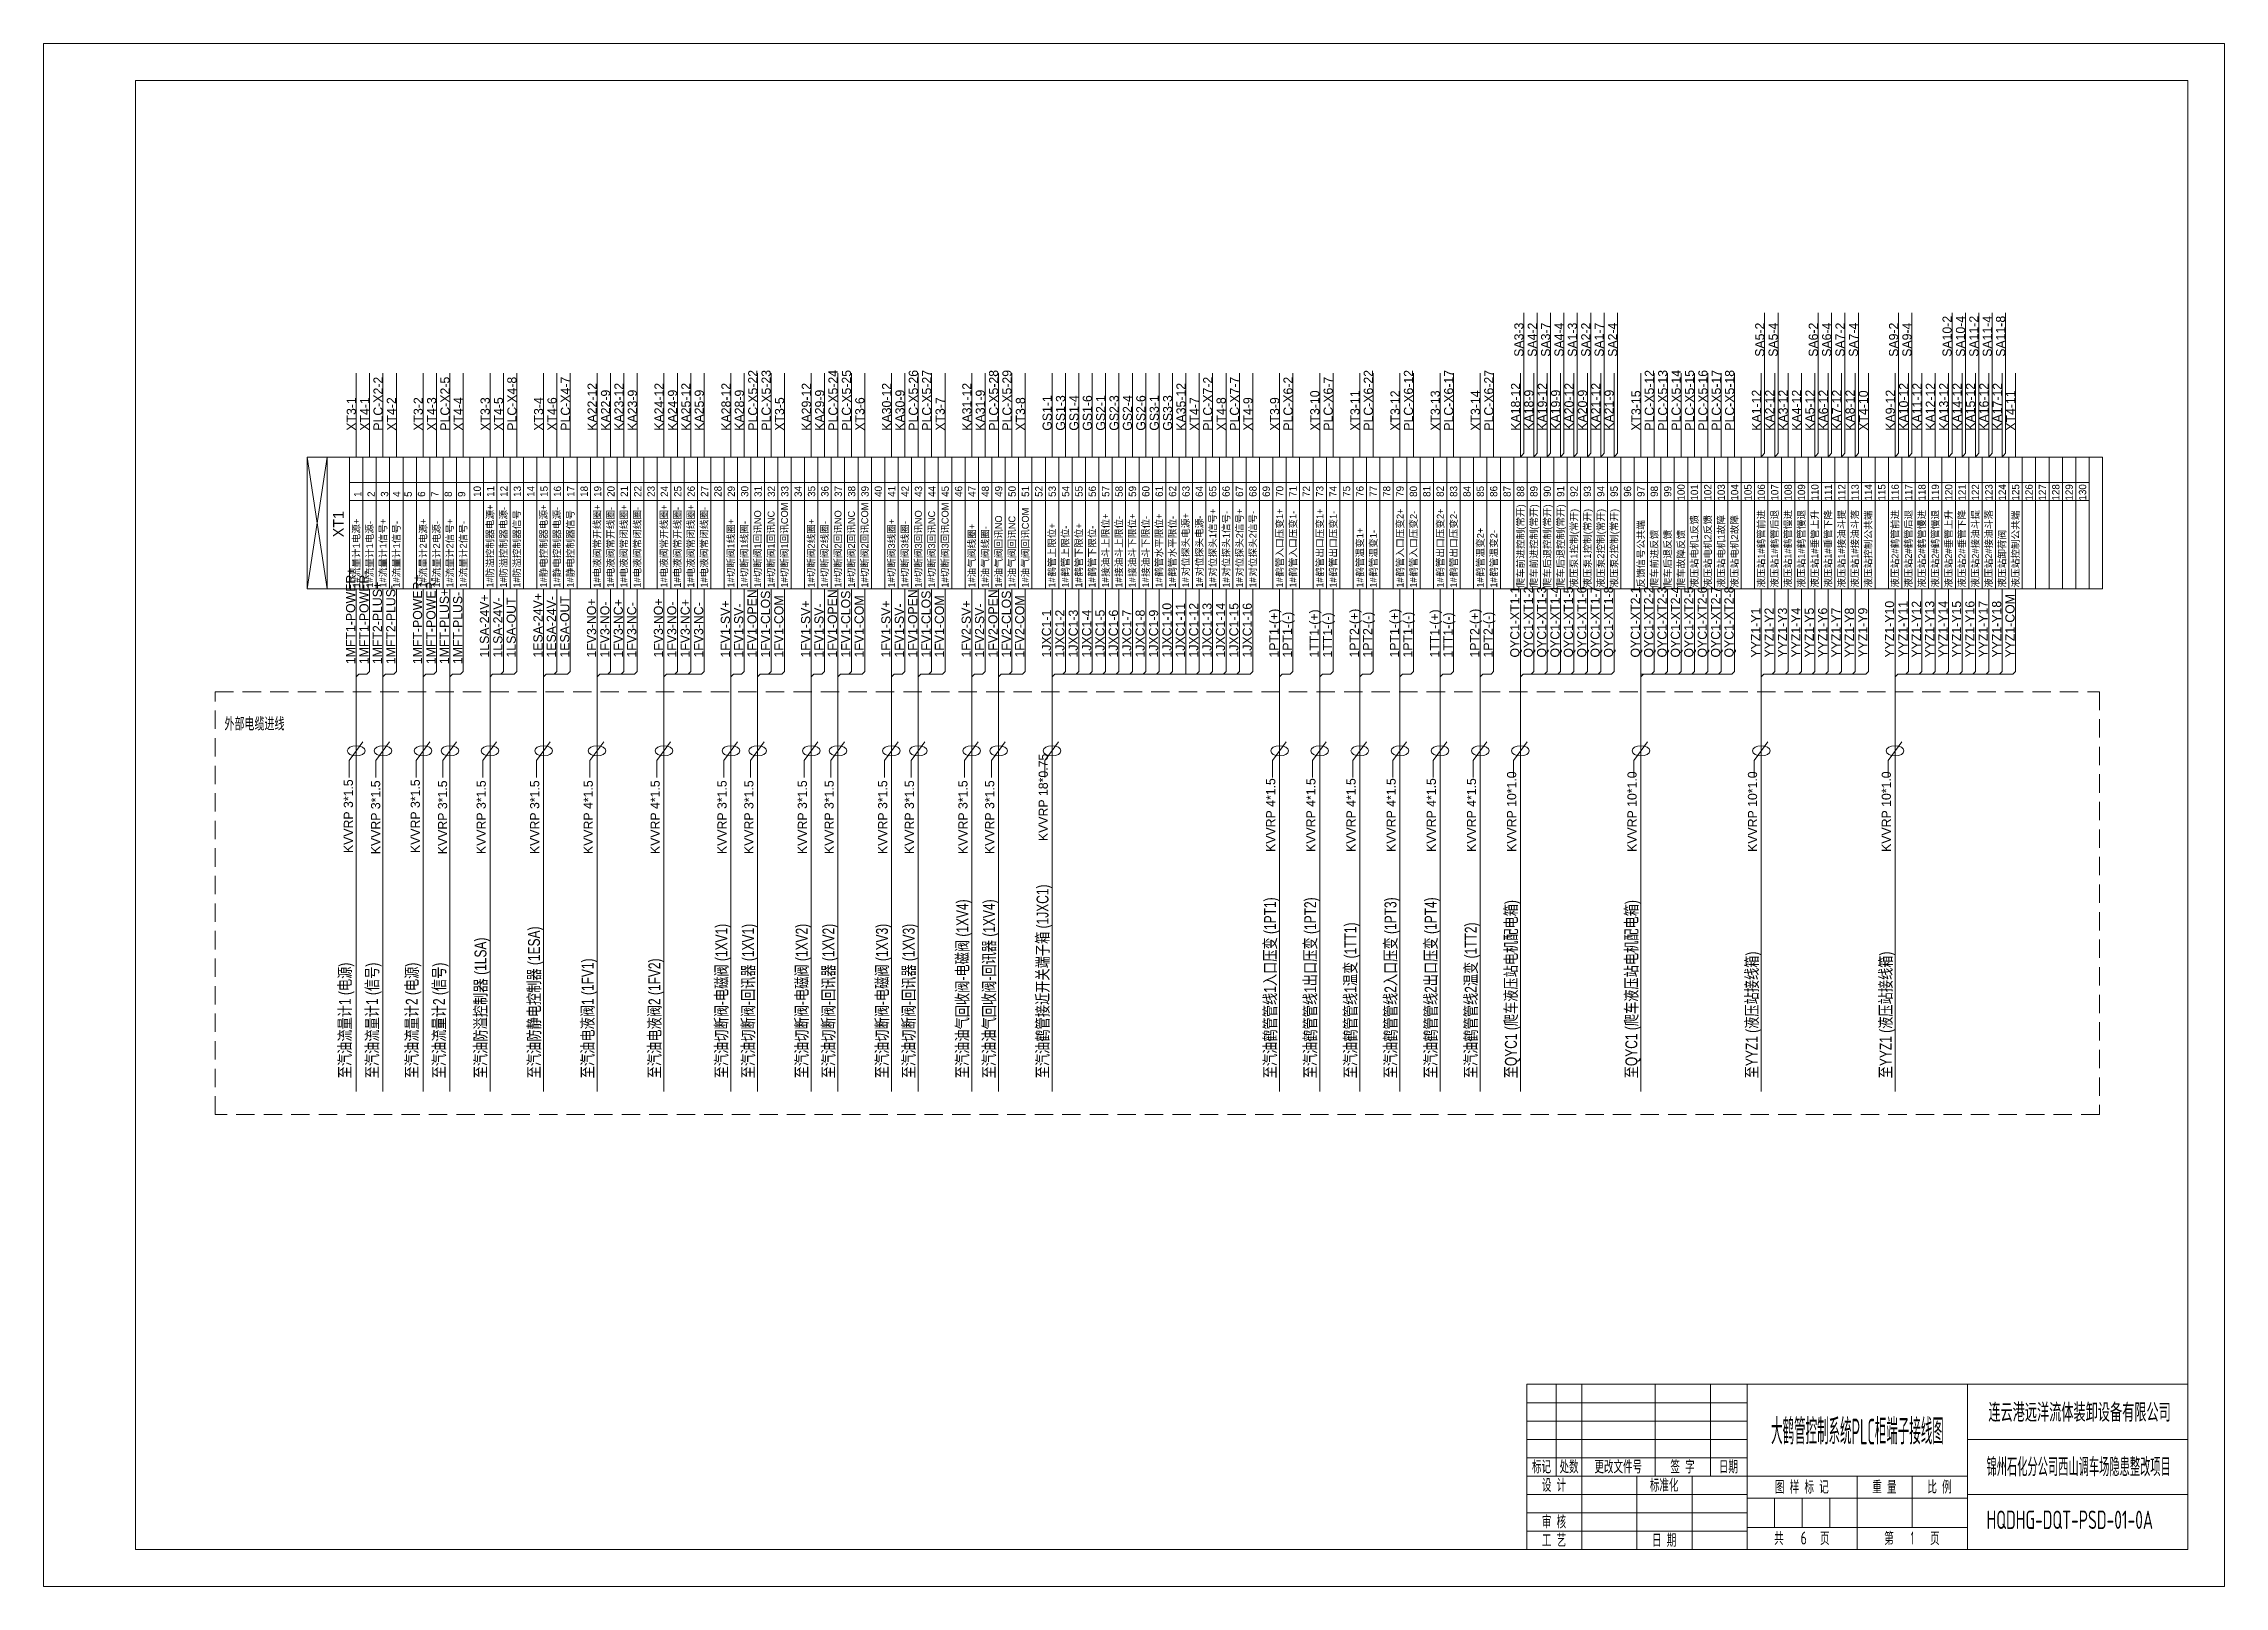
# Model space of a CAD drawing. Header units: millimetres. Extents: x 32626 to 72822, y 60047 to 123188.
# Drawn here: x 32626 to 37378, y 72749 to 76109 of the extents above; entities that cross this region are included whole.
import ezdxf
from ezdxf.enums import TextEntityAlignment as Align

# ---------------------------------------------------------------- set-up
doc = ezdxf.new("R2010")
doc.units = ezdxf.units.MM
doc.header["$LTSCALE"] = 10
doc.linetypes.add('AUDIT_D_061228083857-4', pattern=[6, 4, -2])
for name, color, linetype, lineweight in [('1轮廓实线层', 7, 'Continuous', 18), ('2细线层', 4, 'Continuous', 18), ('6文字层', 3, 'Continuous', 18), ('图框层', 7, 'Continuous', 18)]:
    doc.layers.add(name, color=color, linetype=linetype, lineweight=lineweight)
doc.styles.add('PC_TEXTSTYLE', font='SIMYOU.TTF', dxfattribs={"width": 0.8})
doc.styles.get("Standard").update_dxf_attribs({"font": 'isocp.shx', "width": 0.707, "bigfont": 'hztxt.shx'})
doc.styles.add('样式 1', font='SIMYOU.TTF', dxfattribs={"width": 0.9})

msp = doc.modelspace()

# ---------------------------------------------------------------- texts
at = {"layer": '1轮廓实线层', "style": '样式 1'}
for s, height, p in [('SA10-2', 20, (36783.8, 75427)), ('SA10-4', 20, (36813, 75427)), ('SA11-2', 20, (36842.1, 75427)), ('SA11-4', 20, (36871.3, 75427)), ('SA11-8', 20, (36900.4, 75427)), ('SA3-3', 20, (35850.7, 75427)), ('SA4-2', 20, (35879.8, 75427)), ('SA3-7', 20, (35909, 75427)), ('SA4-4', 20, (35938.2, 75427)), ('SA1-3', 20, (35967.3, 75427)), ('SA2-2', 20, (35996.5, 75427)), ('SA1-7', 20, (36025.6, 75427)), ('SA2-4', 20, (36054.8, 75427)), ('SA5-2', 20, (36375.6, 75427)), ('SA5-4', 20, (36404.7, 75427)), ('SA6-2', 20, (36492.2, 75427)), ('SA6-4', 20, (36521.4, 75427)), ('SA7-2', 20, (36550.5, 75427)), ('SA7-4', 20, (36579.7, 75427)), ('SA9-2', 20, (36667.2, 75427)), ('SA9-4', 20, (36696.3, 75427)), ('PLC-X2-2', 20, (33364.8, 75266)), ('PLC-X2-5', 20, (33510.6, 75266)), ('PLC-X4-8', 20, (33656.4, 75266)), ('PLC-X4-7', 20, (33773, 75266)), ('KA22-12', 20, (33831.3, 75266)), ('KA23-12', 20, (33889.7, 75266)), ('KA24-12', 20, (33977.1, 75266)), ('KA25-12', 20, (34035.5, 75266)), ('KA28-12', 20, (34122.9, 75266)), ('PLC-X5-22', 20, (34181.3, 75266)), ('PLC-X5-23', 20, (34210.4, 75266)), ('KA29-12', 20, (34297.9, 75266)), ('PLC-X5-24', 20, (34356.2, 75266)), ('PLC-X5-25', 20, (34385.4, 75266)), ('KA30-12', 20, (34472.9, 75266)), ('PLC-X5-26', 20, (34531.2, 75266)), ('PLC-X5-27', 20, (34560.3, 75266)), ('KA31-12', 20, (34647.8, 75266)), ('PLC-X5-28', 20, (34706.1, 75266)), ('PLC-X5-29', 20, (34735.3, 75266)), ('KA35-12', 20, (35114.4, 75266)), ('PLC-X7-2', 20, (35172.7, 75266)), ('PLC-X7-7', 20, (35231, 75266)), ('PLC-X6-2', 20, (35347.7, 75266)), ('PLC-X6-7', 20, (35435.1, 75266)), ('PLC-X6-22', 20, (35522.6, 75266)), ('PLC-X6-12', 20, (35610.1, 75266)), ('PLC-X6-17', 20, (35697.6, 75266)), ('PLC-X6-27', 20, (35785.1, 75266)), ('KA18-12', 20, (35843.4, 75266)), ('KA19-12', 20, (35901.7, 75266)), ('KA20-12', 20, (35960, 75266)), ('KA21-12', 20, (36018.3, 75266)), ('PLC-X5-12', 20, (36135, 75266)), ('PLC-X5-13', 20, (36164.1, 75266)), ('PLC-X5-14', 20, (36193.3, 75266)), ('PLC-X5-15', 20, (36222.5, 75266)), ('PLC-X5-16', 20, (36251.6, 75266)), ('PLC-X5-17', 20, (36280.8, 75266)), ('PLC-X5-18', 20, (36309.9, 75266)), ('KA10-12', 20, (36689, 75266)), ('KA11-12', 20, (36718.2, 75266)), ('KA12-12', 20, (36747.3, 75266)), ('KA13-12', 20, (36776.5, 75266)), ('KA14-12', 20, (36805.7, 75266)), ('KA15-12', 20, (36834.8, 75266)), ('KA16-12', 20, (36864, 75266)), ('KA17-12', 20, (36893.1, 75266)), ('XT3-1', 20, (33306.5, 75266)), ('XT4-1', 20, (33335.6, 75266)), ('XT4-2', 20, (33393.9, 75266)), ('XT3-2', 20, (33452.3, 75266)), ('XT4-3', 20, (33481.4, 75266)), ('XT4-4', 20, (33539.7, 75266)), ('XT3-3', 20, (33598.1, 75266)), ('XT4-5', 20, (33627.2, 75266)), ('XT3-4', 20, (33714.7, 75266)), ('XT4-6', 20, (33743.9, 75266)), ('KA22-9', 20, (33860.5, 75266)), ('KA23-9', 20, (33918.8, 75266)), ('KA24-9', 20, (34006.3, 75266)), ('KA25-9', 20, (34064.6, 75266)), ('KA28-9', 20, (34152.1, 75266)), ('XT3-5', 20, (34239.6, 75266)), ('KA29-9', 20, (34327.1, 75266)), ('XT3-6', 20, (34414.5, 75266)), ('KA30-9', 20, (34502, 75266)), ('XT3-7', 20, (34589.5, 75266)), ('KA31-9', 20, (34677, 75266)), ('XT3-8', 20, (34764.5, 75266)), ('GS1-1', 20, (34822.8, 75266)), ('GS1-3', 20, (34851.9, 75266)), ('GS1-4', 20, (34881.1, 75266)), ('GS1-6', 20, (34910.3, 75266)), ('GS2-1', 20, (34939.4, 75266)), ('GS2-3', 20, (34968.6, 75266)), ('GS2-4', 20, (34997.7, 75266)), ('GS2-6', 20, (35026.9, 75266)), ('GS3-1', 20, (35056.1, 75266)), ('GS3-3', 20, (35085.2, 75266)), ('XT4-7', 20, (35143.5, 75266)), ('XT4-8', 20, (35201.9, 75266)), ('XT4-9', 20, (35260.2, 75266)), ('XT3-9', 20, (35318.5, 75266)), ('XT3-10', 20, (35406, 75266)), ('XT3-11', 20, (35493.5, 75266)), ('XT3-12', 20, (35580.9, 75266)), ('XT3-13', 20, (35668.4, 75266)), ('XT3-14', 20, (35755.9, 75266)), ('KA18-9', 20, (35872.5, 75266)), ('KA19-9', 20, (35930.9, 75266)), ('KA20-9', 20, (35989.2, 75266)), ('KA21-9', 20, (36047.5, 75266)), ('XT3-15', 20, (36105.8, 75266)), ('KA1-12', 20, (36368.3, 75266)), ('KA2-12', 20, (36397.4, 75266)), ('KA3-12', 20, (36426.6, 75266)), ('KA4-12', 20, (36455.7, 75266)), ('KA5-12', 20, (36484.9, 75266)), ('KA6-12', 20, (36514.1, 75266)), ('KA7-12', 20, (36543.2, 75266)), ('KA8-12', 20, (36572.4, 75266)), ('XT4-10', 20, (36601.5, 75266)), ('KA9-12', 20, (36659.9, 75266)), ('XT4-11', 20, (36922.3, 75266)), ('1', 16, (33318.6, 75121.8)), ('2', 16, (33347.7, 75121.8)), ('3', 16, (33376.9, 75121.8)), ('4', 16, (33403.3, 75121.8)), ('5', 16, (33428.3, 75121.8)), ('6', 16, (33457.4, 75121.8)), ('7', 16, (33486.6, 75121.8)), ('8', 16, (33515.7, 75121.8)), ('9', 16, (33544.8, 75121.8)), ('10', 16, (33578.8, 75121.8)), ('11', 16, (33607.9, 75121.8)), ('12', 16, (33637.1, 75121.8)), ('13', 16, (33666.2, 75121.8)), ('14', 16, (33695.4, 75121.8)), ('15', 16, (33724.5, 75121.8)), ('16', 16, (33753.6, 75121.8)), ('17', 16, (33782.8, 75121.8)), ('18', 16, (33811.9, 75121.8)), ('19', 16, (33841.1, 75121.8)), ('20', 16, (33870.2, 75121.8)), ('21', 16, (33899.3, 75121.8)), ('22', 16, (33928.5, 75121.8)), ('23', 16, (33957.6, 75121.8)), ('24', 16, (33986.7, 75121.8)), ('25', 16, (34015.9, 75121.8)), ('26', 16, (34045, 75121.8)), ('27', 16, (34074.2, 75121.8)), ('28', 16, (34103.3, 75121.8)), ('29', 16, (34132.4, 75121.8)), ('30', 16, (34161.6, 75121.8)), ('31', 16, (34190.7, 75121.8)), ('32', 16, (34219.8, 75121.8)), ('33', 16, (34249, 75121.8)), ('34', 16, (34278.1, 75121.8)), ('35', 16, (34307.3, 75121.8)), ('36', 16, (34336.4, 75121.8)), ('37', 16, (34365.5, 75121.8)), ('38', 16, (34394.7, 75121.8)), ('39', 16, (34423.8, 75121.8)), ('40', 16, (34452.9, 75121.8)), ('41', 16, (34482.1, 75121.8)), ('42', 16, (34511.2, 75121.8)), ('43', 16, (34540.4, 75121.8)), ('44', 16, (34569.5, 75121.8)), ('45', 16, (34598.6, 75121.8)), ('46', 16, (34627.8, 75121.8)), ('47', 16, (34656.9, 75121.8)), ('48', 16, (34686.1, 75121.8)), ('49', 16, (34715.2, 75121.8)), ('50', 16, (34744.3, 75121.8)), ('51', 16, (34773.5, 75121.8)), ('52', 16, (34802.6, 75121.8)), ('53', 16, (34831.7, 75121.8)), ('54', 16, (34860.9, 75121.8)), ('55', 16, (34890, 75121.8)), ('56', 16, (34919.2, 75121.8)), ('57', 16, (34948.3, 75121.8)), ('58', 16, (34977.4, 75121.8)), ('59', 16, (35006.6, 75121.8)), ('60', 16, (35035.7, 75121.8)), ('61', 16, (35064.8, 75121.8)), ('62', 16, (35094, 75121.8)), ('63', 16, (35123.2, 75121.8)), ('64', 16, (35152.3, 75121.8)), ('65', 16, (35181.5, 75121.8)), ('66', 16, (35210.6, 75121.8)), ('67', 16, (35239.8, 75121.8)), ('68', 16, (35269, 75121.8)), ('69', 16, (35298.1, 75121.8)), ('70', 16, (35327.3, 75121.8)), ('71', 16, (35356.4, 75121.8)), ('72', 16, (35385.6, 75121.8)), ('73', 16, (35414.8, 75121.8)), ('74', 16, (35443.9, 75121.8)), ('75', 16, (35473.1, 75121.8)), ('76', 16, (35502.2, 75121.8)), ('77', 16, (35531.4, 75121.8)), ('78', 16, (35560.6, 75121.8)), ('79', 16, (35589.7, 75121.8)), ('80', 16, (35618.9, 75121.8)), ('81', 16, (35648, 75121.8)), ('82', 16, (35677.2, 75121.8)), ('83', 16, (35706.4, 75121.8)), ('84', 16, (35735.5, 75121.8)), ('85', 16, (35764.7, 75121.8)), ('86', 16, (35793.8, 75121.8)), ('87', 16, (35823, 75121.8)), ('88', 16, (35852.2, 75121.8)), ('89', 16, (35881.3, 75121.8)), ('90', 16, (35910.5, 75121.8)), ('91', 16, (35939.6, 75121.8)), ('92', 16, (35968.8, 75121.8)), ('93', 16, (35998, 75121.8)), ('94', 16, (36027.1, 75121.8)), ('95', 16, (36056.3, 75121.8)), ('96', 16, (36085.4, 75121.8)), ('97', 16, (36114.6, 75121.8)), ('98', 16, (36143.8, 75121.8)), ('99', 16, (36172.9, 75121.8)), ('100', 16, (36202.1, 75113.8)), ('101', 16, (36231.2, 75113.8)), ('102', 16, (36260.4, 75113.8)), ('103', 16, (36289.6, 75113.8)), ('104', 16, (36318.7, 75113.8)), ('105', 16, (36347.9, 75113.8)), ('106', 16, (36377, 75113.8)), ('107', 16, (36406.2, 75113.8)), ('108', 16, (36435.4, 75113.8)), ('109', 16, (36464.5, 75113.8)), ('110', 16, (36493.7, 75113.8)), ('111', 16, (36522.8, 75113.8)), ('112', 16, (36552, 75113.8)), ('113', 16, (36581.2, 75113.8)), ('114', 16, (36610.3, 75113.8)), ('115', 16, (36639.5, 75113.8)), ('116', 16, (36668.6, 75113.8)), ('117', 16, (36697.8, 75113.8)), ('118', 16, (36727, 75113.8)), ('119', 16, (36756.1, 75113.8)), ('120', 16, (36785.3, 75113.8)), ('121', 16, (36814.4, 75113.8)), ('122', 16, (36843.6, 75113.8)), ('123', 16, (36872.8, 75113.8)), ('124', 16, (36901.9, 75113.8)), ('125', 16, (36931.1, 75113.8)), ('126', 16, (36960.2, 75113.8)), ('127', 16, (36989.4, 75113.8)), ('128', 16, (37018.6, 75113.8)), ('129', 16, (37047.7, 75113.8)), ('130', 16, (37076.9, 75113.8)), ('防溢控制器电源+', 15, (33606.3, 74946.4)), ('防溢控制器电源-', 15, (33635.5, 74946.4)), ('防溢控制器信号', 15, (33664.7, 74946.4)), ('静电控制器电源+', 15, (33723, 74946.4)), ('静电控制器电源-', 15, (33752.1, 74946.4)), ('静电控制器信号', 15, (33781.3, 74946.4)), ('电液阀常开线圈+', 15, (33839.6, 74946.4)), ('电液阀常开线圈-', 15, (33868.8, 74946.4)), ('电液阀常闭线圈+', 15, (33897.9, 74946.4)), ('电液阀常闭线圈-', 15, (33927.1, 74946.4)), ('电液阀常开线圈+', 15, (33985.4, 74946.4)), ('电液阀常开线圈-', 15, (34014.6, 74946.4)), ('电液阀常闭线圈+', 15, (34043.7, 74946.4)), ('电液阀常闭线圈-', 15, (34072.9, 74946.4)), ('切断阀1回讯NO', 15, (34189.5, 74946.4)), ('切断阀1回讯NC', 15, (34218.7, 74946.4)), ('切断阀1回讯COM', 15, (34247.9, 74946.4)), ('切断阀2回讯NO', 15, (34364.5, 74946.4)), ('切断阀2回讯NC', 15, (34393.7, 74946.4)), ('切断阀2回讯COM', 15, (34422.8, 74946.4)), ('切断阀3回讯NO', 15, (34539.5, 74946.4)), ('切断阀3回讯NC', 15, (34568.6, 74946.4)), ('切断阀3回讯COM', 15, (34597.8, 74946.4)), ('油气阀回讯COM', 15, (34772.7, 74946.4)), ('对位探头电源+', 15, (35122.1, 74948.5)), ('对位探头1信号+', 15, (35181.1, 74947.7)), ('对位探头1信号-', 15, (35210.3, 74947.7)), ('对位探头2信号+', 15, (35239.5, 74947.7)), ('对位探头2信号-', 15, (35268.6, 74947.7)), ('鹤管入口压变1+', 15, (35326.9, 74947.7)), ('鹤管入口压变1-', 15, (35356.1, 74947.7)), ('鹤管出口压变1+', 15, (35414.4, 74947.7)), ('鹤管出口压变1-', 15, (35443.6, 74947.7)), ('鹤管入口压变2+', 15, (35589.4, 74947.7)), ('鹤管入口压变2-', 15, (35618.5, 74947.7)), ('鹤管出口压变2+', 15, (35676.9, 74947.7)), ('鹤管出口压变2-', 15, (35706, 74947.7)), ('爬车前进控制(常开)', 15, (35851.7, 74924.2)), ('爬车前进控制(常开)', 15, (35880.8, 74924.2)), ('爬车后退控制(常开)', 15, (35910, 74924.2)), ('爬车后退控制(常开)', 15, (35939.1, 74924.2)), ('液压泵1控制(常开)', 15, (35968.3, 74924.2)), ('液压泵1控制(常开)', 15, (35997.5, 74924.2)), ('液压泵2控制(常开)', 15, (36026.6, 74924.2)), ('液压泵2控制(常开)', 15, (36055.8, 74924.2)), ('液压站1#鹤管前进', 15, (36376.2, 74924.2)), ('液压站1#鹤管后退', 15, (36405.4, 74924.2)), ('液压站1#鹤管慢进', 15, (36434.5, 74924.2)), ('液压站1#鹤管慢退', 15, (36463.7, 74924.2)), ('液压站1#垂管上升', 15, (36492.9, 74924.2)), ('液压站1#垂管下降', 15, (36522, 74924.2)), ('液压站1#接油斗提', 15, (36551.2, 74924.2)), ('液压站1#接油斗落', 15, (36580.3, 74924.2)), ('液压站控制公共端', 15, (36609.5, 74924.2)), ('液压站2#鹤管前进', 15, (36667.8, 74924.2)), ('液压站2#鹤管后退', 15, (36697, 74924.2)), ('液压站2#鹤管慢进', 15, (36726.1, 74924.2)), ('液压站2#鹤管慢退', 15, (36755.3, 74924.2)), ('液压站2#垂管上升', 15, (36784.5, 74924.2)), ('液压站2#垂管下降', 15, (36813.6, 74924.2)), ('液压站2#接油斗提', 15, (36842.8, 74924.2)), ('液压站2#接油斗落', 15, (36871.9, 74924.2)), ('液压站控制公共端', 15, (36930.3, 74924.2)), ('1#流量计1电源+', 15, (33314.7, 74924.2)), ('1#流量计1电源-', 15, (33343.9, 74924.2)), ('1#流量计1信号+', 15, (33373.1, 74924.2)), ('1#流量计1信号-', 15, (33402.2, 74924.2)), ('1#流量计2电源+', 15, (33460.5, 74924.2)), ('1#流量计2电源-', 15, (33489.7, 74924.2)), ('1#流量计2信号+', 15, (33518.9, 74924.2)), ('1#流量计2信号-', 15, (33548, 74924.2)), ('切断阀1线圈+', 15, (34131.2, 74946.4)), ('切断阀1线圈-', 15, (34160.4, 74946.4)), ('切断阀2线圈+', 15, (34306.2, 74946.4)), ('切断阀2线圈-', 15, (34335.3, 74946.4)), ('切断阀3线圈+', 15, (34481.1, 74946.4)), ('切断阀3线圈-', 15, (34510.3, 74946.4)), ('油气阀线圈+', 15, (34656.1, 74946.4)), ('油气阀线圈-', 15, (34685.3, 74946.4)), ('油气阀回讯NO', 15, (34714.4, 74946.4)), ('油气阀回讯NC', 15, (34743.6, 74946.4)), ('鹤管上限位+', 15, (34830.7, 74947.8)), ('鹤管上限位-', 15, (34859.9, 74947.8)), ('鹤管下限位+', 15, (34889.1, 74947.8)), ('鹤管下限位-', 15, (34918.2, 74947.8)), ('接油斗上限位+', 15, (34947.4, 74947.8)), ('接油斗上限位-', 15, (34976.5, 74947.8)), ('接油斗下限位+', 15, (35005.7, 74947.8)), ('接油斗下限位-', 15, (35034.9, 74947.8)), ('鹤管水平限位+', 15, (35064, 74947.8)), ('鹤管水平限位-', 15, (35093.2, 74947.8)), ('对位探头电源-', 15, (35152, 74948.5)), ('鹤管温变1+', 15, (35501.9, 74947.7)), ('鹤管温变1-', 15, (35531.1, 74947.7)), ('鹤管温变2+', 15, (35764.3, 74947.7)), ('鹤管温变2-', 15, (35793.5, 74947.7)), ('反馈信号公共端', 15, (36114.1, 74924.2)), ('爬车前进反馈', 15, (36143.3, 74924.2)), ('爬车后退反馈', 15, (36172.4, 74924.2)), ('爬车故障反馈', 15, (36201.6, 74924.2)), ('液压站电机1反馈', 15, (36230.7, 74924.2)), ('液压站电机2反馈', 15, (36259.9, 74924.2)), ('液压站电机1故障', 15, (36289.1, 74924.2)), ('液压站电机2故障', 15, (36318.2, 74924.2)), ('液压站卸荷阀', 15, (36901.1, 74924.2)), ('1MFT1-POWER+', 20, (33305, 74757.6)), ('1MFT1-POWER-', 20, (33334.2, 74757.6)), ('1MFT-POWER+', 20, (33450.8, 74757.6)), ('1MFT-POWER-', 20, (33480, 74757.6)), ('1#', 15, (33606.3, 74924.2)), ('1#', 15, (33635.5, 74924.2)), ('1#', 15, (33664.7, 74924.2)), ('1#', 15, (33723, 74924.2)), ('1#', 15, (33752.1, 74924.2)), ('1#', 15, (33781.3, 74924.2)), ('1#', 15, (33839.6, 74924.2)), ('1#', 15, (33868.8, 74924.2)), ('1#', 15, (33897.9, 74924.2)), ('1#', 15, (33927.1, 74924.2)), ('1#', 15, (33985.4, 74924.2)), ('1#', 15, (34014.6, 74924.2)), ('1#', 15, (34043.7, 74924.2)), ('1#', 15, (34072.9, 74924.2)), ('1#', 15, (34131.2, 74924.2)), ('1#', 15, (34160.4, 74924.2)), ('1#', 15, (34189.5, 74924.2)), ('1#', 15, (34218.7, 74924.2)), ('1#', 15, (34247.9, 74924.2)), ('1#', 15, (34306.2, 74924.2)), ('1#', 15, (34335.3, 74924.2)), ('1#', 15, (34364.5, 74924.2)), ('1#', 15, (34393.7, 74924.2)), ('1#', 15, (34422.8, 74924.2)), ('1#', 15, (34481.1, 74924.2)), ('1#', 15, (34510.3, 74924.2)), ('1#', 15, (34539.5, 74924.2)), ('1#', 15, (34568.6, 74924.2)), ('1#', 15, (34597.8, 74924.2)), ('1#', 15, (34656.1, 74924.2)), ('1#', 15, (34685.3, 74924.2)), ('1#', 15, (34714.4, 74924.2)), ('1#', 15, (34743.6, 74924.2)), ('1#', 15, (34772.7, 74924.2)), ('1#', 15, (34830.7, 74924.2)), ('1#', 15, (34859.9, 74924.2)), ('1#', 15, (34889.1, 74924.2)), ('1#', 15, (34918.2, 74924.2)), ('1#', 15, (34947.4, 74924.2)), ('1#', 15, (34976.5, 74924.2)), ('1#', 15, (35005.7, 74924.2)), ('1#', 15, (35034.9, 74924.2)), ('1#', 15, (35064, 74924.2)), ('1#', 15, (35093.2, 74924.2)), ('1#', 15, (35122.1, 74924.2)), ('1#', 15, (35152, 74924.2)), ('1#', 15, (35181.1, 74924.2)), ('1#', 15, (35210.3, 74924.2)), ('1#', 15, (35239.5, 74924.2)), ('1#', 15, (35268.6, 74924.2)), ('1#', 15, (35326.9, 74924.2)), ('1#', 15, (35356.1, 74924.2)), ('1#', 15, (35414.4, 74924.2)), ('1#', 15, (35443.6, 74924.2)), ('1#', 15, (35501.9, 74924.2)), ('1#', 15, (35531.1, 74924.2)), ('1#', 15, (35589.4, 74924.2)), ('1#', 15, (35618.5, 74924.2)), ('1#', 15, (35676.9, 74924.2)), ('1#', 15, (35706, 74924.2)), ('1#', 15, (35764.3, 74924.2)), ('1#', 15, (35793.5, 74924.2)), ('1MFT2-PLUS+', 20, (33363.3, 74757.6)), ('1MFT2-PLUS-', 20, (33392.5, 74757.6)), ('1MFT-PLUS+', 20, (33509.1, 74757.6)), ('1MFT-PLUS-', 20, (33538.3, 74757.6)), ('1LSA-24V+', 20, (33596.6, 74772)), ('1LSA-24V-', 20, (33625.8, 74772)), ('1LSA-OUT', 20, (33654.9, 74772)), ('1ESA-24V+', 20, (33713.2, 74772)), ('1ESA-24V-', 20, (33742.4, 74772)), ('1ESA-OUT', 20, (33771.6, 74772)), ('1FV3-NO+', 20, (33829.9, 74772)), ('1FV3-NO-', 20, (33859, 74772)), ('1FV3-NC+', 20, (33888.2, 74772)), ('1FV3-NO+', 20, (33975.7, 74772)), ('1FV3-NO-', 20, (34004.8, 74772)), ('1FV3-NC+', 20, (34034, 74772)), ('1FV1-SV+', 20, (34121.5, 74772)), ('1FV1-OPEN', 20, (34179.8, 74772)), ('1FV1-CLOS', 20, (34209, 74772)), ('1FV1-COM', 20, (34238.1, 74772)), ('1FV1-SV+', 20, (34296.4, 74772)), ('1FV1-OPEN', 20, (34354.8, 74772)), ('1FV1-CLOS', 20, (34383.9, 74772)), ('1FV1-COM', 20, (34413.1, 74772)), ('1FV1-SV+', 20, (34471.4, 74772)), ('1FV1-OPEN', 20, (34529.7, 74772)), ('1FV1-CLOS', 20, (34558.9, 74772)), ('1FV1-COM', 20, (34588, 74772)), ('1FV2-SV+', 20, (34646.4, 74772)), ('1FV2-OPEN', 20, (34704.7, 74772)), ('1FV2-CLOS', 20, (34733.8, 74772)), ('1FV2-COM', 20, (34763, 74772)), ('QYC1-XT1-1', 20, (35841.9, 74772)), ('QYC1-XT1-2', 20, (35871.1, 74772)), ('QYC1-XT1-3', 20, (35900.2, 74772)), ('QYC1-XT1-4', 20, (35929.4, 74772)), ('QYC1-XT1-5', 20, (35958.6, 74772)), ('QYC1-XT1-6', 20, (35987.7, 74772)), ('QYC1-XT1-7', 20, (36016.9, 74772)), ('QYC1-XT1-8', 20, (36046, 74772)), ('QYC1-XT2-1', 20, (36104.4, 74772)), ('QYC1-XT2-2', 20, (36133.5, 74772)), ('QYC1-XT2-3', 20, (36162.7, 74772)), ('QYC1-XT2-4', 20, (36191.8, 74772)), ('QYC1-XT2-5', 20, (36221, 74772)), ('QYC1-XT2-6', 20, (36250.2, 74772)), ('QYC1-XT2-7', 20, (36279.3, 74772)), ('QYC1-XT2-8', 20, (36308.5, 74772)), ('YYZ1-Y10', 20, (36658.4, 74772)), ('YYZ1-Y11', 20, (36687.6, 74772)), ('YYZ1-Y12', 20, (36716.7, 74772)), ('YYZ1-Y13', 20, (36745.9, 74772)), ('YYZ1-Y14', 20, (36775, 74772)), ('YYZ1-Y15', 20, (36804.2, 74772)), ('YYZ1-Y16', 20, (36833.4, 74772)), ('YYZ1-Y17', 20, (36862.5, 74772)), ('YYZ1-Y18', 20, (36891.7, 74772)), ('YYZ1-COM', 20, (36920.8, 74772)), ('1FV3-NC-', 20, (33917.4, 74772)), ('1FV3-NC-', 20, (34063.2, 74772)), ('1FV1-SV-', 20, (34150.6, 74772)), ('1FV1-SV-', 20, (34325.6, 74772)), ('1FV1-SV-', 20, (34500.6, 74772)), ('1FV2-SV-', 20, (34675.5, 74772)), ('1JXC1-1', 20, (34821.3, 74772)), ('1JXC1-2', 20, (34850.5, 74772)), ('1JXC1-3', 20, (34879.6, 74772)), ('1JXC1-4', 20, (34908.8, 74772)), ('1JXC1-5', 20, (34938, 74772)), ('1JXC1-6', 20, (34967.1, 74772)), ('1JXC1-7', 20, (34996.3, 74772)), ('1JXC1-8', 20, (35025.4, 74772)), ('1JXC1-9', 20, (35054.6, 74772)), ('1JXC1-10', 20, (35083.8, 74772)), ('1JXC1-11', 20, (35112.9, 74772)), ('1JXC1-12', 20, (35142.1, 74772)), ('1JXC1-13', 20, (35171.2, 74772)), ('1JXC1-14', 20, (35200.4, 74772)), ('1JXC1-15', 20, (35229.6, 74772)), ('1JXC1-16', 20, (35258.7, 74772)), ('1PT1-(+)', 20, (35317, 74772)), ('1PT1-(-)', 20, (35346.2, 74772)), ('1TT1-(+)', 20, (35404.5, 74772)), ('1TT1-(-)', 20, (35433.7, 74772)), ('1PT2-(+)', 20, (35492, 74772)), ('1PT2-(-)', 20, (35521.2, 74772)), ('1PT1-(+)', 20, (35579.5, 74772)), ('1PT1-(-)', 20, (35608.6, 74772)), ('1TT1-(+)', 20, (35667, 74772)), ('1TT1-(-)', 20, (35696.1, 74772)), ('1PT2-(+)', 20, (35754.4, 74772)), ('1PT2-(-)', 20, (35783.6, 74772)), ('YYZ1-Y1', 20, (36366.8, 74772)), ('YYZ1-Y2', 20, (36396, 74772)), ('YYZ1-Y3', 20, (36425.1, 74772)), ('YYZ1-Y4', 20, (36454.3, 74772)), ('YYZ1-Y5', 20, (36483.4, 74772)), ('YYZ1-Y6', 20, (36512.6, 74772)), ('YYZ1-Y7', 20, (36541.8, 74772)), ('YYZ1-Y8', 20, (36570.9, 74772)), ('YYZ1-Y9', 20, (36600.1, 74772))]:
    msp.add_text(s, height=height, rotation=90, dxfattribs=at).set_placement(p)
msp.add_text('XT1', height=23.33, rotation=90, dxfattribs=at).set_placement((33279.9, 75062.5), align=Align.CENTER)
at = {"layer": '1轮廓实线层', "insert": (33020, 74640.7), "char_height": 25, "width": 261.937, "attachment_point": 1, "style": 'PC_TEXTSTYLE'}
msp.add_mtext('{\\W0.64;外部电缆进线}', dxfattribs=at)
at = {"layer": '1轮廓实线层', "attachment_point": 7, "rotation": 90, "style": '样式 1'}
for s, insert, char_height, width in [('{\\W1;KVVRP 18*0.75}', (34814.5, 74372.2), 20, 273.5), ('{\\W1;KVVRP 10*1.0}', (35835.1, 74348.6), 20, 230.833), ('{\\W1;KVVRP 10*1.0}', (36097.5, 74348.6), 20, 230.833), ('{\\W1;KVVRP 10*1.0}', (36360, 74348.6), 20, 230.833), ('{\\W1;KVVRP 10*1.0}', (36651.6, 74348.6), 20, 230.833), ('{\\W1;KVVRP 3*1.5}', (33300.3, 74346.1), 20, 230.833), ('{\\W1;KVVRP 3*1.5}', (33359.7, 74343.6), 20, 230.833), ('{\\W1;KVVRP 3*1.5}', (33446.1, 74346.1), 20, 230.833), ('{\\W1;KVVRP 3*1.5}', (33505.5, 74343.6), 20, 230.833), ('{\\W1;KVVRP 3*1.5}', (33589.8, 74343.9), 20, 230.833), ('{\\W1;KVVRP 3*1.5}', (33706.4, 74343.9), 20, 230.833), ('{\\W1;KVVRP 4*1.5}', (33823, 74343.9), 20, 230.833), ('{\\W1;KVVRP 4*1.5}', (33968.8, 74343.9), 20, 230.833), ('{\\W1;KVVRP 3*1.5}', (34114.6, 74343.9), 20, 230.833), ('{\\W1;KVVRP 3*1.5}', (34173, 74343.9), 20, 230.833), ('{\\W1;KVVRP 3*1.5}', (34289.6, 74343.9), 20, 230.833), ('{\\W1;KVVRP 3*1.5}', (34347.9, 74343.9), 20, 230.833), ('{\\W1;KVVRP 3*1.5}', (34464.6, 74343.9), 20, 230.833), ('{\\W1;KVVRP 3*1.5}', (34522.9, 74343.9), 20, 230.833), ('{\\W1;KVVRP 3*1.5}', (34639.5, 74343.9), 20, 230.833), ('{\\W1;KVVRP 3*1.5}', (34697.8, 74343.9), 20, 230.833), ('{\\W1;KVVRP 4*1.5}', (35310.2, 74348.6), 20, 230.833), ('{\\W1;KVVRP 4*1.5}', (35397.7, 74348.6), 20, 230.833), ('{\\W1;KVVRP 4*1.5}', (35485.2, 74348.6), 20, 230.833), ('{\\W1;KVVRP 4*1.5}', (35572.6, 74348.6), 20, 230.833), ('{\\W1;KVVRP 4*1.5}', (35660.1, 74348.6), 20, 230.833), ('{\\W1;KVVRP 4*1.5}', (35747.6, 74348.6), 20, 230.833), ('{\\W0.75;至汽油鹤管接近开关端子箱 (1JXC1)}', (34823.5, 73855.5), 26, 613.113), ('{\\W0.75;至汽油油气回收阀-电磁阀 (1XV4)}', (34648.6, 73855.5), 26, 613.113), ('{\\W0.75;至汽油油气回收阀-回讯器 (1XV4)}', (34706.9, 73855.5), 26, 613.113), ('{\\W0.75;至汽油鹤管管线1入口压变 (1PT1)}', (35319.2, 73855.5), 26, 613.113), ('{\\W0.75;至汽油鹤管管线1出口压变 (1PT2)}', (35406.7, 73855.5), 26, 613.113), ('{\\W0.75;至汽油鹤管管线2入口压变 (1PT3)}', (35581.7, 73855.5), 26, 613.113), ('{\\W0.75;至汽油鹤管管线2出口压变 (1PT4)}', (35669.2, 73855.5), 26, 613.113), ('{\\W0.75;至QYC1 (爬车液压站电机配电箱)}', (35844.1, 73855.5), 26, 613.113), ('{\\W0.75;至QYC1 (爬车液压站电机配电箱)}', (36106.6, 73855.5), 26, 613.113), ('{\\W0.75;至汽油防静电控制器 (1ESA)}', (33715.4, 73855.5), 26, 613.113), ('{\\W0.75;至汽油切断阀-电磁阀 (1XV1)}', (34123.7, 73855.5), 26, 613.113), ('{\\W0.75;至汽油切断阀-回讯器 (1XV1)}', (34182, 73855.5), 26, 613.113), ('{\\W0.75;至汽油切断阀-电磁阀 (1XV2)}', (34298.6, 73855.5), 26, 613.113), ('{\\W0.75;至汽油切断阀-回讯器 (1XV2)}', (34357, 73855.5), 26, 613.113), ('{\\W0.75;至汽油切断阀-电磁阀 (1XV3)}', (34473.6, 73855.5), 26, 613.113), ('{\\W0.75;至汽油切断阀-回讯器 (1XV3)}', (34531.9, 73855.5), 26, 613.113), ('{\\W0.75;至汽油鹤管管线1温变 (1TT1)}', (35494.2, 73855.5), 26, 613.113), ('{\\W0.75;至汽油鹤管管线2温变 (1TT2)}', (35756.6, 73855.5), 26, 613.113), ('{\\W0.75;至汽油防溢控制\\W0.9;器\\W0.75; (1LSA)}', (33598.8, 73855.5), 26, 613.113), ('{\\W0.75;至汽油流量计1 (电源)}', (33303.2, 73855.5), 26, 483.565), ('{\\W0.75;至汽油流量计1 (信号) }', (33362.6, 73855.5), 26, 565.313), ('{\\W0.75;至汽油流量计2 (电源)}', (33449, 73855.5), 26, 568.167), ('{\\W0.75;至汽油流量计2 (信号) }', (33508.4, 73855.5), 26, 506.711), ('{\\W0.75;至汽油电液阀1 (1FV1)}', (33832.1, 73855.5), 26, 613.113), ('{\\W0.75;至汽油电液阀2 (1FV2)}', (33977.9, 73855.5), 26, 613.113), ('{\\W0.75;至YYZ1 (液压站接线箱)}', (36369, 73855.5), 26, 613.113), ('{\\W0.75;至YYZ1 (液压站接线箱)}', (36660.6, 73855.5), 26, 613.113)]:
    msp.add_mtext(s, dxfattribs=dict(at, insert=insert, char_height=char_height, width=width))
at = {"layer": '6文字层', "width": 0.707}
for s, p in [('标记', (35890, 73009)), ('处数', (35950, 73009))]:
    msp.add_text(s, height=28, dxfattribs=at).set_placement(p, align=Align.MIDDLE_CENTER)
at = {"layer": '6文字层', "char_height": 28, "attachment_point": 5}
for s, insert, width in [(' 更改文件号 ', (36051.6, 73009), 167.559), (' 签 字 ', (36191.6, 73009), 97.566), (' 日期 ', (36291.6, 73009), 78.477), (' 设 计 ', (35911.6, 72969), 97.566), (' 标准化 ', (36151.6, 72969), 109.161), (' 图 样 标 记 ', (36451.6, 72965), 196.122), (' 重 量 ', (36631.6, 72965), 97.566), (' 比 例 ', (36751.6, 72965), 97.566), (' 审 核 ', (35911.6, 72889), 97.566), (' 工 艺 ', (35911.6, 72849), 97.566), (' 日 期 ', (36151.6, 72849), 97.566), ('共       页', (36457.2, 72853), 188.309), ('第       页', (36697.2, 72853), 188.062)]:
    msp.add_mtext(s, dxfattribs=dict(at, insert=insert, width=width))
at = {"layer": '6文字层'}
for tag, p, height, width in [('连云港远洋流体装卸设备有限公司', (36863.7, 73107.5), 40, 0.662669), ('大鹤管控制系统PLC柜端子接线图', (36390.3, 73058.1), 56, 0.446978), ('锦州石化分公司西山调车场隐患整改项目', (36859.7, 72988.8), 40, 0.557752), ('HQDHG-DQT-PSD-01-0A', (36859.7, 72874), 40, 0.68193), ('6', (36454.6, 72840.2), 28, 0.74953), ('1', (36694.6, 72840.2), 28, 0.563)]:
    msp.add_attdef(tag, p, '', height=height, dxfattribs=dict(at, width=width))

# ---------------------------------------------------------------- linework, layer by layer
at = {"layer": '1轮廓实线层'}
for p, q in [((35851.4, 75216.9), (35851.4, 75523)), ((35880.5, 75216.9), (35880.5, 75523)), ((35909.7, 75216.9), (35909.7, 75523)), ((35938.8, 75216.9), (35938.8, 75523)), ((35968, 75216.9), (35968, 75523)), ((35997.2, 75216.9), (35997.2, 75523)), ((36026.3, 75216.9), (36026.3, 75523)), ((36055.5, 75216.9), (36055.5, 75523)), ((36376.2, 75216.9), (36376.2, 75523)), ((36405.4, 75216.9), (36405.4, 75523)), ((36492.9, 75216.9), (36492.9, 75523)), ((36522, 75216.9), (36522, 75523)), ((36551.2, 75216.9), (36551.2, 75523)), ((36580.4, 75216.9), (36580.4, 75523)), ((36667.8, 75216.9), (36667.8, 75523)), ((36697, 75216.9), (36697, 75523)), ((36784.5, 75216.9), (36784.5, 75523)), ((36813.6, 75216.9), (36813.6, 75523)), ((36842.8, 75216.9), (36842.8, 75523)), ((36872, 75216.9), (36872, 75523)), ((36901.1, 75216.9), (36901.1, 75523)), ((33307.1, 75208.5), (33307.1, 75391.1)), ((33336.3, 75208.5), (33336.3, 75391.1)), ((33365.5, 75208.5), (33365.5, 75391.1)), ((33394.6, 75208.5), (33394.6, 75391.1)), ((33452.9, 75208.5), (33452.9, 75391.1)), ((33482.1, 75208.5), (33482.1, 75391.1)), ((33511.3, 75208.5), (33511.3, 75391.1)), ((33540.4, 75208.5), (33540.4, 75391.1)), ((33598.7, 75208.5), (33598.7, 75391.1)), ((33627.9, 75208.5), (33627.9, 75391.1)), ((33657.1, 75208.5), (33657.1, 75391.1)), ((33715.4, 75208.5), (33715.4, 75391.1)), ((33744.5, 75208.5), (33744.5, 75391.1)), ((33773.7, 75208.5), (33773.7, 75391.1)), ((33832, 75208.5), (33832, 75391.1)), ((33861.2, 75208.5), (33861.2, 75391.1)), ((33890.3, 75208.5), (33890.3, 75391.1)), ((33919.5, 75208.5), (33919.5, 75391.1)), ((33977.8, 75208.5), (33977.8, 75391.1)), ((34007, 75208.5), (34007, 75391.1)), ((34036.1, 75208.5), (34036.1, 75391.1)), ((34065.3, 75208.5), (34065.3, 75391.1)), ((34123.6, 75208.5), (34123.6, 75391.1)), ((34152.8, 75208.5), (34152.8, 75391.1)), ((34181.9, 75208.5), (34181.9, 75391.1)), ((34211.1, 75208.5), (34211.1, 75391.1)), ((34240.3, 75208.5), (34240.3, 75391.1)), ((34298.6, 75208.5), (34298.6, 75391.1)), ((34327.7, 75208.5), (34327.7, 75391.1)), ((34356.9, 75208.5), (34356.9, 75391.1)), ((34386.1, 75208.5), (34386.1, 75391.1)), ((34415.2, 75208.5), (34415.2, 75391.1)), ((34473.5, 75208.5), (34473.5, 75391.1)), ((34502.7, 75208.5), (34502.7, 75391.1)), ((34531.9, 75208.5), (34531.9, 75391.1)), ((34561, 75208.5), (34561, 75391.1)), ((34590.2, 75208.5), (34590.2, 75391.1)), ((34648.5, 75208.5), (34648.5, 75391.1)), ((34677.7, 75208.5), (34677.7, 75391.1)), ((34706.8, 75208.5), (34706.8, 75391.1)), ((34736, 75208.5), (34736, 75391.1)), ((34765.1, 75208.5), (34765.1, 75391.1)), ((34823.5, 75208.5), (34823.5, 75391.1)), ((34852.6, 75208.5), (34852.6, 75391.1)), ((34881.8, 75208.5), (34881.8, 75391.1)), ((34910.9, 75208.5), (34910.9, 75391.1)), ((34940.1, 75208.5), (34940.1, 75391.1)), ((34969.3, 75208.5), (34969.3, 75391.1)), ((34998.4, 75208.5), (34998.4, 75391.1)), ((35027.6, 75208.5), (35027.6, 75391.1)), ((35056.7, 75208.5), (35056.7, 75391.1)), ((35085.9, 75208.5), (35085.9, 75391.1)), ((35115.1, 75208.5), (35115.1, 75391.1)), ((35144.2, 75208.5), (35144.2, 75391.1)), ((35173.4, 75208.5), (35173.4, 75391.1)), ((35202.5, 75208.5), (35202.5, 75391.1)), ((35231.7, 75208.5), (35231.7, 75391.1)), ((35260.9, 75208.5), (35260.9, 75391.1)), ((35319.2, 75208.5), (35319.2, 75391.1)), ((35348.3, 75208.5), (35348.3, 75391.1)), ((35406.7, 75208.5), (35406.7, 75391.1)), ((35435.8, 75208.5), (35435.8, 75391.1)), ((35494.1, 75208.5), (35494.1, 75391.1)), ((35523.3, 75208.5), (35523.3, 75391.1)), ((35581.6, 75208.5), (35581.6, 75391.1)), ((35610.8, 75208.5), (35610.8, 75391.1)), ((35669.1, 75208.5), (35669.1, 75391.1)), ((35698.3, 75208.5), (35698.3, 75391.1)), ((35756.6, 75208.5), (35756.6, 75391.1)), ((35785.7, 75208.5), (35785.7, 75391.1)), ((35844.1, 75208.5), (35844.1, 75391.1)), ((35873.2, 75208.5), (35873.2, 75391.1)), ((35902.4, 75208.5), (35902.4, 75391.1)), ((35931.5, 75208.5), (35931.5, 75391.1)), ((35960.7, 75208.5), (35960.7, 75391.1)), ((35989.9, 75208.5), (35989.9, 75391.1)), ((36019, 75208.5), (36019, 75391.1)), ((36048.2, 75208.5), (36048.2, 75391.1)), ((36106.5, 75208.5), (36106.5, 75391.1)), ((36135.7, 75208.5), (36135.7, 75391.1)), ((36164.8, 75208.5), (36164.8, 75391.1)), ((36194, 75208.5), (36194, 75391.1)), ((36223.1, 75208.5), (36223.1, 75391.1)), ((36252.3, 75208.5), (36252.3, 75391.1)), ((36281.5, 75208.5), (36281.5, 75391.1)), ((36310.6, 75208.5), (36310.6, 75391.1)), ((36368.9, 75208.5), (36368.9, 75391.1)), ((36398.1, 75208.5), (36398.1, 75391.1)), ((36427.3, 75208.5), (36427.3, 75391.1)), ((36456.4, 75208.5), (36456.4, 75391.1)), ((36485.6, 75208.5), (36485.6, 75391.1)), ((36514.7, 75208.5), (36514.7, 75391.1)), ((36543.9, 75208.5), (36543.9, 75391.1)), ((36573.1, 75208.5), (36573.1, 75391.1)), ((36602.2, 75208.5), (36602.2, 75391.1)), ((36660.5, 75208.5), (36660.5, 75391.1)), ((36689.7, 75208.5), (36689.7, 75391.1)), ((36718.9, 75208.5), (36718.9, 75391.1)), ((36748, 75208.5), (36748, 75391.1)), ((36777.2, 75208.5), (36777.2, 75391.1)), ((36806.3, 75208.5), (36806.3, 75391.1)), ((36835.5, 75208.5), (36835.5, 75391.1)), ((36864.7, 75208.5), (36864.7, 75391.1)), ((36893.8, 75208.5), (36893.8, 75391.1)), ((36923, 75208.5), (36923, 75391.1)), ((33200.5, 75208.5), (33244.2, 74921.9)), ((33200.5, 74921.9), (33244.2, 75208.5)), ((33200.5, 75208.5), (33200.5, 74975.3)), ((33200.5, 75208.5), (33200.5, 74975.3)), ((33200.5, 75208.5), (33200.5, 74975.3)), ((33200.5, 75208.5), (33200.5, 74975.3)), ((33200.5, 75208.5), (33200.5, 74975.3)), ((33200.5, 75208.5), (33200.5, 74975.3)), ((33200.5, 75208.5), (33200.5, 74975.3)), ((33200.5, 75208.5), (33200.5, 74975.3)), ((33200.5, 75208.5), (33200.5, 74975.3)), ((33200.5, 75208.5), (33200.5, 74975.3)), ((33244.2, 75208.5), (33292.6, 75208.5)), ((33244.2, 75208.5), (33244.2, 74975.3)), ((33244.2, 75208.5), (33244.2, 74975.3)), ((33244.2, 74975.3), (33244.2, 75208.5)), ((33292.6, 75208.5), (37112.5, 75208.5)), ((33292.6, 75208.5), (33292.6, 74921.9)), ((33321.7, 75208.5), (33321.7, 74921.9)), ((33350.9, 75208.5), (33350.9, 74921.9)), ((33380, 75208.5), (33380, 74921.9)), ((33409.2, 75208.5), (33409.2, 74921.9)), ((33438.4, 75208.5), (33438.4, 74921.9)), ((33467.5, 75208.5), (33467.5, 74921.9)), ((33496.7, 75208.5), (33496.7, 74921.9)), ((33525.8, 75208.5), (33525.8, 74921.9)), ((33555, 75208.5), (33555, 74921.9)), ((33584.2, 75208.5), (33584.2, 74921.9)), ((33613.3, 75208.5), (33613.3, 74921.9)), ((33642.5, 75208.5), (33642.5, 74921.9)), ((33671.6, 75208.5), (33671.6, 74921.9)), ((33700.8, 75208.5), (33700.8, 74921.9)), ((33730, 75208.5), (33730, 74921.9)), ((33759.1, 75208.5), (33759.1, 74921.9)), ((33788.3, 75208.5), (33788.3, 74921.9)), ((33817.4, 75208.5), (33817.4, 74921.9)), ((33846.6, 75208.5), (33846.6, 74921.9)), ((33875.8, 75208.5), (33875.8, 74921.9)), ((33904.9, 75208.5), (33904.9, 74921.9)), ((33934.1, 75208.5), (33934.1, 74921.9)), ((33963.2, 75208.5), (33963.2, 74921.9)), ((33992.4, 75208.5), (33992.4, 74921.9)), ((34021.6, 75208.5), (34021.6, 74921.9)), ((34050.7, 75208.5), (34050.7, 74921.9)), ((34079.9, 75208.5), (34079.9, 74921.9)), ((34109, 75208.5), (34109, 74921.9)), ((34138.2, 75208.5), (34138.2, 74921.9)), ((34167.4, 75208.5), (34167.4, 74921.9)), ((34196.5, 75208.5), (34196.5, 74921.9)), ((34225.7, 75208.5), (34225.7, 74921.9)), ((34254.8, 75208.5), (34254.8, 74921.9)), ((34284, 75208.5), (34284, 74921.9)), ((34313.2, 75208.5), (34313.2, 74921.9)), ((34342.3, 75208.5), (34342.3, 74921.9)), ((34371.5, 75208.5), (34371.5, 74921.9)), ((34400.6, 75208.5), (34400.6, 74921.9)), ((34429.8, 75208.5), (34429.8, 74921.9)), ((34459, 75208.5), (34459, 74921.9)), ((34488.1, 75208.5), (34488.1, 74921.9)), ((34517.3, 75208.5), (34517.3, 74921.9)), ((34546.4, 75208.5), (34546.4, 74921.9)), ((34575.6, 75208.5), (34575.6, 74921.9)), ((34604.8, 75208.5), (34604.8, 74921.9)), ((34633.9, 75208.5), (34633.9, 74921.9)), ((34663.1, 75208.5), (34663.1, 74921.9)), ((34692.2, 75208.5), (34692.2, 74921.9)), ((34721.4, 75208.5), (34721.4, 74921.9)), ((34750.6, 75208.5), (34750.6, 74921.9)), ((34779.7, 75208.5), (34779.7, 74921.9)), ((34808.9, 75208.5), (34808.9, 74921.9)), ((34838, 75208.5), (34838, 74921.9)), ((34867.2, 75208.5), (34867.2, 74921.9)), ((34896.4, 75208.5), (34896.4, 74921.9)), ((34925.5, 75208.5), (34925.5, 74921.9)), ((34954.7, 75208.5), (34954.7, 74921.9)), ((34983.8, 75208.5), (34983.8, 74921.9)), ((35013, 75208.5), (35013, 74921.9)), ((35042.2, 75208.5), (35042.2, 74921.9)), ((35071.3, 75208.5), (35071.3, 74921.9)), ((35100.5, 75208.5), (35100.5, 74921.9)), ((35129.6, 75208.5), (35129.6, 74921.9)), ((35158.8, 75208.5), (35158.8, 74921.9)), ((35188, 75208.5), (35188, 74921.9)), ((35217.1, 75208.5), (35217.1, 74921.9)), ((35246.3, 75208.5), (35246.3, 74921.9)), ((35275.4, 75208.5), (35275.4, 74921.9)), ((35304.6, 75208.5), (35304.6, 74921.9)), ((35333.8, 75208.5), (35333.8, 74921.9)), ((35362.9, 75208.5), (35362.9, 74921.9)), ((35392.1, 75208.5), (35392.1, 74921.9)), ((35421.2, 75208.5), (35421.2, 74921.9)), ((35450.4, 75208.5), (35450.4, 74921.9)), ((35479.6, 75208.5), (35479.6, 74921.9)), ((35508.7, 75208.5), (35508.7, 74921.9)), ((35537.9, 75208.5), (35537.9, 74921.9)), ((35567, 75208.5), (35567, 74921.9)), ((35596.2, 75208.5), (35596.2, 74921.9)), ((35625.4, 75208.5), (35625.4, 74921.9)), ((35654.5, 75208.5), (35654.5, 74921.9)), ((35683.7, 75208.5), (35683.7, 74921.9)), ((35712.8, 75208.5), (35712.8, 74921.9)), ((35742, 75208.5), (35742, 74921.9)), ((35771.2, 75208.5), (35771.2, 74921.9)), ((35800.3, 75208.5), (35800.3, 74921.9)), ((35829.5, 75208.5), (35829.5, 74921.9)), ((35844.1, 75208.5), (35851.4, 75216.9)), ((35858.6, 75208.5), (35858.6, 74921.9)), ((35873.2, 75208.5), (35880.5, 75216.9)), ((35887.8, 75208.5), (35887.8, 74921.9)), ((35902.4, 75208.5), (35909.7, 75216.9)), ((35917, 75208.5), (35917, 74921.9)), ((35931.5, 75208.5), (35938.8, 75216.9)), ((35946.1, 75208.5), (35946.1, 74921.9)), ((35960.7, 75208.5), (35968, 75216.9)), ((35975.3, 75208.5), (35975.3, 74921.9)), ((35989.9, 75208.5), (35997.2, 75216.9)), ((36004.4, 75208.5), (36004.4, 74921.9)), ((36019, 75208.5), (36026.3, 75216.9)), ((36033.6, 75208.5), (36033.6, 74921.9)), ((36048.2, 75208.5), (36055.5, 75216.9)), ((36062.8, 75208.5), (36062.8, 74921.9)), ((36091.9, 75208.5), (36091.9, 74921.9)), ((36121.1, 75208.5), (36121.1, 74921.9)), ((36150.2, 75208.5), (36150.2, 74921.9)), ((36179.4, 75208.5), (36179.4, 74921.9)), ((36208.6, 75208.5), (36208.6, 74921.9)), ((36237.7, 75208.5), (36237.7, 74921.9)), ((36266.9, 75208.5), (36266.9, 74921.9)), ((36296, 75208.5), (36296, 74921.9)), ((36325.2, 75208.5), (36325.2, 74921.9)), ((36354.4, 75208.5), (36354.4, 74921.9)), ((36368.9, 75208.5), (36376.2, 75216.9)), ((36383.5, 75208.5), (36383.5, 74921.9)), ((36398.1, 75208.5), (36405.4, 75216.9)), ((36412.7, 75208.5), (36412.7, 74921.9)), ((36441.8, 75208.5), (36441.8, 74921.9)), ((36471, 75208.5), (36471, 74921.9)), ((36485.6, 75208.5), (36492.9, 75216.9)), ((36500.2, 75208.5), (36500.2, 74921.9)), ((36514.7, 75208.5), (36522, 75216.9)), ((36529.3, 75208.5), (36529.3, 74921.9)), ((36543.9, 75208.5), (36551.2, 75216.9)), ((36558.5, 75208.5), (36558.5, 74921.9)), ((36573.1, 75208.5), (36580.4, 75216.9)), ((36587.6, 75208.5), (36587.6, 74921.9)), ((36616.8, 75208.5), (36616.8, 74921.9)), ((36646, 75208.5), (36646, 74921.9)), ((36660.5, 75208.5), (36667.8, 75216.9)), ((36675.1, 75208.5), (36675.1, 74921.9)), ((36689.7, 75208.5), (36697, 75216.9)), ((36704.3, 75208.5), (36704.3, 74921.9)), ((36733.4, 75208.5), (36733.4, 74921.9)), ((36762.6, 75208.5), (36762.6, 74921.9)), ((36777.2, 75208.5), (36784.5, 75216.9)), ((36791.8, 75208.5), (36791.8, 74921.9)), ((36806.3, 75208.5), (36813.6, 75216.9)), ((36820.9, 75208.5), (36820.9, 74921.9)), ((36835.5, 75208.5), (36842.8, 75216.9)), ((36850.1, 75208.5), (36850.1, 74921.9)), ((36864.7, 75208.5), (36872, 75216.9)), ((36879.2, 75208.5), (36879.2, 74921.9)), ((36893.8, 75208.5), (36901.1, 75216.9)), ((36908.4, 75208.5), (36908.4, 74921.9)), ((36937.6, 75208.5), (36937.6, 74921.9)), ((36966.7, 75208.5), (36966.7, 74921.9)), ((36995.9, 75208.5), (36995.9, 74921.9)), ((37025, 75208.5), (37025, 74921.9)), ((37054.2, 75208.5), (37054.2, 74921.9)), ((37083.4, 75208.5), (37083.4, 74921.9)), ((37112.5, 75208.5), (37112.5, 74921.9)), ((33292.6, 75153), (37083.4, 75153)), ((33292.6, 75113.8), (37083.4, 75113.8)), ((33292.6, 74921.9), (33244.2, 74921.9)), ((37112.5, 74921.9), (33292.6, 74921.9)), ((33307.1, 74921.9), (33307.1, 74735.7)), ((33336.3, 74921.9), (33336.3, 74741.4)), ((33365.5, 74921.9), (33365.5, 74735.7)), ((33394.6, 74921.9), (33394.6, 74741.4)), ((33452.9, 74921.9), (33452.9, 74735.7)), ((33482.1, 74921.9), (33482.1, 74741.4)), ((33511.3, 74921.9), (33511.3, 74735.7)), ((33540.4, 74921.9), (33540.4, 74741.4)), ((33598.7, 74921.9), (33598.7, 74735.7)), ((33627.9, 74921.9), (33627.9, 74741.4)), ((33657.1, 74921.9), (33657.1, 74741.4)), ((33715.4, 74921.9), (33715.4, 74735.7)), ((33744.5, 74921.9), (33744.5, 74741.4)), ((33754.3, 74921.9), (33783.4, 74921.9)), ((33773.7, 74921.9), (33773.7, 74741.4)), ((33832, 74921.9), (33832, 74735.7)), ((33861.2, 74921.9), (33861.2, 74741.4)), ((33890.3, 74921.9), (33890.3, 74741.4)), ((33919.5, 74921.9), (33919.5, 74741.4)), ((33977.8, 74921.9), (33977.8, 74735.7)), ((34007, 74921.9), (34007, 74741.4)), ((34036.1, 74921.9), (34036.1, 74741.4)), ((34065.3, 74921.9), (34065.3, 74741.4)), ((34123.6, 74921.9), (34123.6, 74735.7)), ((34152.8, 74921.9), (34152.8, 74741.4)), ((34181.9, 74921.9), (34181.9, 74735.7)), ((34211.1, 74921.9), (34211.1, 74741.4)), ((34240.3, 74921.9), (34240.3, 74741.4)), ((34298.6, 74921.9), (34298.6, 74735.7)), ((34327.7, 74921.9), (34327.7, 74741.4)), ((34356.9, 74921.9), (34356.9, 74735.7)), ((34386.1, 74921.9), (34386.1, 74741.4)), ((34415.2, 74921.9), (34415.2, 74741.4)), ((34473.5, 74921.9), (34473.5, 74735.7)), ((34502.7, 74921.9), (34502.7, 74741.4)), ((34531.9, 74921.9), (34531.9, 74735.7)), ((34561, 74921.9), (34561, 74741.4)), ((34590.2, 74921.9), (34590.2, 74741.4)), ((34648.5, 74921.9), (34648.5, 74735.7)), ((34677.7, 74921.9), (34677.7, 74741.4)), ((34706.8, 74921.9), (34706.8, 74735.7)), ((34736, 74921.9), (34736, 74741.4)), ((34765.1, 74921.9), (34765.1, 74741.4)), ((34823.5, 74921.9), (34823.5, 74735.7)), ((34852.6, 74921.9), (34852.6, 74741.4)), ((34881.8, 74921.9), (34881.8, 74741.4)), ((34910.9, 74921.9), (34910.9, 74741.4)), ((34940.1, 74921.9), (34940.1, 74741.4)), ((34969.3, 74921.9), (34969.3, 74741.4)), ((34998.4, 74921.9), (34998.4, 74741.4)), ((35027.6, 74921.9), (35027.6, 74741.4)), ((35056.7, 74921.9), (35056.7, 74741.4)), ((35085.9, 74921.9), (35085.9, 74741.4)), ((35115.1, 74921.9), (35115.1, 74735.7)), ((35144.2, 74921.9), (35144.2, 74741.4)), ((35173.4, 74921.9), (35173.4, 74741.4)), ((35202.5, 74921.9), (35202.5, 74741.4)), ((35231.7, 74921.9), (35231.7, 74741.4)), ((35260.9, 74921.9), (35260.9, 74741.4)), ((35319.2, 74921.9), (35319.2, 74735.7)), ((35348.3, 74921.9), (35348.3, 74741.4)), ((35406.7, 74921.9), (35406.7, 74735.7)), ((35435.8, 74921.9), (35435.8, 74741.4)), ((35494.1, 74921.9), (35494.1, 74735.7)), ((35523.3, 74921.9), (35523.3, 74741.4)), ((35581.6, 74921.9), (35581.6, 74735.7)), ((35610.8, 74921.9), (35610.8, 74741.4)), ((35669.1, 74921.9), (35669.1, 74735.7)), ((35698.3, 74921.9), (35698.3, 74741.4)), ((35756.6, 74921.9), (35756.6, 74735.7)), ((35785.7, 74921.9), (35785.7, 74741.4)), ((35844.1, 74921.9), (35844.1, 74735.7)), ((35873.2, 74921.9), (35873.2, 74741.4)), ((35902.4, 74921.9), (35902.4, 74741.4)), ((35931.5, 74921.9), (35931.5, 74741.4)), ((35960.7, 74921.9), (35960.7, 74741.4)), ((35989.9, 74921.9), (35989.9, 74741.4)), ((36019, 74921.9), (36019, 74741.4)), ((36048.2, 74921.9), (36048.2, 74741.4)), ((36106.5, 74921.9), (36106.5, 74735.7)), ((36135.7, 74921.9), (36135.7, 74741.4)), ((36164.8, 74921.9), (36164.8, 74741.4)), ((36194, 74921.9), (36194, 74741.4)), ((36223.1, 74921.9), (36223.1, 74741.4)), ((36252.3, 74921.9), (36252.3, 74741.4)), ((36281.5, 74921.9), (36281.5, 74741.4)), ((36310.6, 74921.9), (36310.6, 74741.4)), ((36368.9, 74921.9), (36368.9, 74735.7)), ((36398.1, 74921.9), (36398.1, 74741.4)), ((36427.3, 74921.9), (36427.3, 74741.4)), ((36456.4, 74921.9), (36456.4, 74741.4)), ((36485.6, 74921.9), (36485.6, 74741.4)), ((36514.7, 74921.9), (36514.7, 74741.4)), ((36543.9, 74921.9), (36543.9, 74741.4)), ((36573.1, 74921.9), (36573.1, 74741.4)), ((36602.2, 74921.9), (36602.2, 74741.4)), ((36660.5, 74921.9), (36660.5, 74735.7)), ((36689.7, 74921.9), (36689.7, 74741.4)), ((36718.9, 74921.9), (36718.9, 74741.4)), ((36748, 74921.9), (36748, 74741.4)), ((36777.2, 74921.9), (36777.2, 74741.4)), ((36806.3, 74921.9), (36806.3, 74741.4)), ((36835.5, 74921.9), (36835.5, 74741.4)), ((36864.7, 74921.9), (36864.7, 74741.4)), ((36893.8, 74921.9), (36893.8, 74741.4)), ((36923, 74921.9), (36923, 74741.4)), ((33307.1, 74729.9), (33312.9, 74735.7)), ((33307.1, 74735.7), (33307.1, 74234.8)), ((33312.9, 74735.7), (33330.5, 74735.7)), ((33336.3, 74741.4), (33330.5, 74735.7)), ((33365.5, 74729.9), (33371.2, 74735.7)), ((33365.5, 74735.7), (33365.5, 74234.8)), ((33371.2, 74735.7), (33388.8, 74735.7)), ((33394.6, 74741.4), (33388.8, 74735.7)), ((33452.9, 74729.9), (33458.7, 74735.7)), ((33452.9, 74735.7), (33452.9, 74234.8)), ((33458.7, 74735.7), (33476.3, 74735.7)), ((33482.1, 74741.4), (33476.3, 74735.7)), ((33511.3, 74729.9), (33517, 74735.7)), ((33511.3, 74735.7), (33511.3, 74234.8)), ((33517, 74735.7), (33534.6, 74735.7)), ((33540.4, 74741.4), (33534.6, 74735.7)), ((33598.7, 74735.7), (33598.7, 74234.8)), ((33598.7, 74729.9), (33604.5, 74735.7)), ((33651.3, 74735.7), (33604.5, 74735.7)), ((33627.9, 74741.4), (33622.1, 74735.7)), ((33657.1, 74741.4), (33651.3, 74735.7)), ((33715.4, 74735.7), (33715.4, 74234.8)), ((33715.4, 74729.9), (33721.1, 74735.7)), ((33767.9, 74735.7), (33721.1, 74735.7)), ((33744.5, 74741.4), (33738.8, 74735.7)), ((33773.7, 74741.4), (33767.9, 74735.7)), ((33832, 74735.7), (33832, 74234.8)), ((33832, 74729.9), (33837.8, 74735.7)), ((33913.7, 74735.7), (33837.8, 74735.7)), ((33861.2, 74741.4), (33855.4, 74735.7)), ((33890.3, 74741.4), (33884.6, 74735.7)), ((33919.5, 74741.4), (33913.7, 74735.7)), ((33977.8, 74735.7), (33977.8, 74234.8)), ((33977.8, 74729.9), (33983.6, 74735.7)), ((34059.5, 74735.7), (33983.6, 74735.7)), ((34007, 74741.4), (34001.2, 74735.7)), ((34036.1, 74741.4), (34030.4, 74735.7)), ((34065.3, 74741.4), (34059.5, 74735.7)), ((34123.6, 74735.7), (34123.6, 74234.8)), ((34123.6, 74729.9), (34129.4, 74735.7)), ((34147, 74735.7), (34129.4, 74735.7)), ((34152.8, 74741.4), (34147, 74735.7)), ((34181.9, 74735.7), (34181.9, 74234.8)), ((34181.9, 74729.9), (34187.7, 74735.7)), ((34234.5, 74735.7), (34187.7, 74735.7)), ((34211.1, 74741.4), (34205.3, 74735.7)), ((34240.3, 74741.4), (34234.5, 74735.7)), ((34298.6, 74735.7), (34298.6, 74234.8)), ((34298.6, 74729.9), (34304.3, 74735.7)), ((34322, 74735.7), (34304.3, 74735.7)), ((34327.7, 74741.4), (34322, 74735.7)), ((34356.9, 74735.7), (34356.9, 74234.8)), ((34356.9, 74729.9), (34362.7, 74735.7)), ((34409.4, 74735.7), (34362.7, 74735.7)), ((34386.1, 74741.4), (34380.3, 74735.7)), ((34415.2, 74741.4), (34409.4, 74735.7)), ((34473.5, 74735.7), (34473.5, 74234.8)), ((34473.5, 74729.9), (34479.3, 74735.7)), ((34496.9, 74735.7), (34479.3, 74735.7)), ((34502.7, 74741.4), (34496.9, 74735.7)), ((34531.9, 74735.7), (34531.9, 74234.8)), ((34531.9, 74729.9), (34537.6, 74735.7)), ((34584.4, 74735.7), (34537.6, 74735.7)), ((34561, 74741.4), (34555.2, 74735.7)), ((34590.2, 74741.4), (34584.4, 74735.7)), ((34648.5, 74729.9), (34654.3, 74735.7)), ((34648.5, 74735.7), (34648.5, 74234.8)), ((34671.9, 74735.7), (34654.3, 74735.7)), ((34677.7, 74741.4), (34671.9, 74735.7)), ((34706.8, 74735.7), (34706.8, 74234.8)), ((34706.8, 74729.9), (34712.6, 74735.7)), ((34759.4, 74735.7), (34712.6, 74735.7)), ((34736, 74741.4), (34730.2, 74735.7)), ((34765.1, 74741.4), (34759.4, 74735.7)), ((34823.5, 74735.7), (34823.5, 74234.8)), ((34823.5, 74729.9), (34829.2, 74735.7)), ((35255.1, 74735.7), (34829.2, 74735.7)), ((34852.6, 74741.4), (34846.8, 74735.7)), ((34881.8, 74741.4), (34876, 74735.7)), ((34910.9, 74741.4), (34905.2, 74735.7)), ((34940.1, 74741.4), (34934.3, 74735.7)), ((34969.3, 74741.4), (34963.5, 74735.7)), ((34998.4, 74741.4), (34992.6, 74735.7)), ((35027.6, 74741.4), (35021.8, 74735.7)), ((35056.7, 74741.4), (35051, 74735.7)), ((35085.9, 74741.4), (35080.1, 74735.7)), ((35144.2, 74741.4), (35138.4, 74735.7)), ((35173.4, 74741.4), (35167.6, 74735.7)), ((35202.5, 74741.4), (35196.8, 74735.7)), ((35231.7, 74741.4), (35225.9, 74735.7)), ((35260.9, 74741.4), (35255.1, 74735.7)), ((35319.2, 74735.7), (35319.2, 74234.8)), ((35319.2, 74729.9), (35324.9, 74735.7)), ((35342.6, 74735.7), (35324.9, 74735.7)), ((35348.3, 74741.4), (35342.6, 74735.7)), ((35406.7, 74735.7), (35406.7, 74234.8)), ((35406.7, 74729.9), (35412.4, 74735.7)), ((35430, 74735.7), (35412.4, 74735.7)), ((35435.8, 74741.4), (35430, 74735.7)), ((35494.1, 74735.7), (35494.1, 74234.8)), ((35494.1, 74729.9), (35499.9, 74735.7)), ((35517.5, 74735.7), (35499.9, 74735.7)), ((35523.3, 74741.4), (35517.5, 74735.7)), ((35581.6, 74735.7), (35581.6, 74234.8)), ((35581.6, 74729.9), (35587.4, 74735.7)), ((35605, 74735.7), (35587.4, 74735.7)), ((35610.8, 74741.4), (35605, 74735.7)), ((35669.1, 74735.7), (35669.1, 74234.8)), ((35669.1, 74729.9), (35674.9, 74735.7)), ((35692.5, 74735.7), (35674.9, 74735.7)), ((35698.3, 74741.4), (35692.5, 74735.7)), ((35756.6, 74735.7), (35756.6, 74234.8)), ((35756.6, 74729.9), (35762.3, 74735.7)), ((35780, 74735.7), (35762.3, 74735.7)), ((35785.7, 74741.4), (35780, 74735.7)), ((35844.1, 74729.9), (35849.8, 74735.7)), ((35844.1, 74735.7), (35844.1, 74234.8)), ((36042.4, 74735.7), (35849.8, 74735.7)), ((35873.2, 74741.4), (35867.4, 74735.7)), ((35902.4, 74741.4), (35896.6, 74735.7)), ((35931.5, 74741.4), (35925.8, 74735.7)), ((35960.7, 74741.4), (35954.9, 74735.7)), ((35989.9, 74741.4), (35984.1, 74735.7)), ((36019, 74741.4), (36013.2, 74735.7)), ((36048.2, 74741.4), (36042.4, 74735.7)), ((36304.8, 74735.7), (36106.5, 74735.7)), ((36106.5, 74735.7), (36106.5, 74234.8)), ((36106.5, 74729.9), (36112.3, 74735.7)), ((36135.7, 74741.4), (36129.9, 74735.7)), ((36164.8, 74741.4), (36159, 74735.7)), ((36194, 74741.4), (36188.2, 74735.7)), ((36223.1, 74741.4), (36217.4, 74735.7)), ((36252.3, 74741.4), (36246.5, 74735.7)), ((36281.5, 74741.4), (36275.7, 74735.7)), ((36310.6, 74741.4), (36304.8, 74735.7)), ((36368.9, 74735.7), (36368.9, 74234.8)), ((36368.9, 74729.9), (36374.7, 74735.7)), ((36538.1, 74735.7), (36374.7, 74735.7)), ((36398.1, 74741.4), (36392.3, 74735.7)), ((36427.3, 74741.4), (36421.5, 74735.7)), ((36456.4, 74741.4), (36450.6, 74735.7)), ((36485.6, 74741.4), (36479.8, 74735.7)), ((36514.7, 74741.4), (36509, 74735.7)), ((36543.9, 74741.4), (36538.1, 74735.7)), ((36596.4, 74735.7), (36538.1, 74735.7)), ((36573.1, 74741.4), (36567.3, 74735.7)), ((36602.2, 74741.4), (36596.4, 74735.7)), ((36660.5, 74735.7), (36660.5, 74234.8)), ((36660.5, 74729.9), (36666.3, 74735.7)), ((36917.2, 74735.7), (36666.3, 74735.7)), ((36689.7, 74741.4), (36683.9, 74735.7)), ((36718.9, 74741.4), (36713.1, 74735.7)), ((36748, 74741.4), (36742.2, 74735.7)), ((36777.2, 74741.4), (36771.4, 74735.7)), ((36806.3, 74741.4), (36800.6, 74735.7)), ((36835.5, 74741.4), (36829.7, 74735.7)), ((36864.7, 74741.4), (36858.9, 74735.7)), ((36893.8, 74741.4), (36888, 74735.7)), ((36923, 74741.4), (36917.2, 74735.7)), ((33321.5, 74588.2), (33291.7, 74547.9)), ((33379.8, 74588.2), (33350, 74547.9)), ((33467.3, 74588.2), (33437.5, 74547.9)), ((33525.6, 74588.2), (33495.8, 74547.9)), ((33613.1, 74588.2), (33583.3, 74547.9)), ((33729.7, 74588.2), (33699.9, 74547.9)), ((33846.4, 74588.2), (33816.6, 74547.9)), ((33992.2, 74588.2), (33962.4, 74547.9)), ((34138, 74588.2), (34108.2, 74547.9)), ((34196.3, 74588.2), (34166.5, 74547.9)), ((34312.9, 74588.2), (34283.1, 74547.9)), ((34371.2, 74588.2), (34341.4, 74547.9)), ((34487.9, 74588.2), (34458.1, 74547.9)), ((34546.2, 74588.2), (34516.4, 74547.9)), ((34662.8, 74588.2), (34633, 74547.9)), ((34721.2, 74588.2), (34691.4, 74547.9)), ((34837.8, 74588.2), (34808, 74547.9)), ((35333.5, 74588.2), (35303.7, 74547.9)), ((35421, 74588.2), (35391.2, 74547.9)), ((35508.5, 74588.2), (35478.7, 74547.9)), ((35596, 74588.2), (35566.2, 74547.9)), ((35683.4, 74588.2), (35653.6, 74547.9)), ((35770.9, 74588.2), (35741.1, 74547.9)), ((35858.4, 74588.2), (35828.6, 74547.9)), ((36120.8, 74588.2), (36091, 74547.9)), ((36383.3, 74588.2), (36353.5, 74547.9)), ((36674.9, 74588.2), (36645.1, 74547.9)), ((33291.7, 74547.9), (33291.7, 74510.6)), ((33350, 74547.9), (33350, 74510.6)), ((33437.5, 74547.9), (33437.5, 74510.6)), ((33495.8, 74547.9), (33495.8, 74510.6)), ((33583.3, 74547.9), (33583.3, 74510.6)), ((33699.9, 74547.9), (33699.9, 74510.6)), ((33816.6, 74547.9), (33816.6, 74510.6)), ((33962.4, 74547.9), (33962.4, 74510.6)), ((34108.2, 74547.9), (34108.2, 74510.6)), ((34166.5, 74547.9), (34166.5, 74510.6)), ((34283.1, 74547.9), (34283.1, 74510.6)), ((34341.4, 74547.9), (34341.4, 74510.6)), ((34458.1, 74547.9), (34458.1, 74510.6)), ((34516.4, 74547.9), (34516.4, 74510.6)), ((34633, 74547.9), (34633, 74510.6)), ((34691.4, 74547.9), (34691.4, 74510.6)), ((34808, 74547.9), (34808, 74510.6)), ((35303.7, 74547.9), (35303.7, 74510.6)), ((35391.2, 74547.9), (35391.2, 74510.6)), ((35478.7, 74547.9), (35478.7, 74510.6)), ((35566.2, 74547.9), (35566.2, 74510.6)), ((35653.6, 74547.9), (35653.6, 74510.6)), ((35741.1, 74547.9), (35741.1, 74510.6)), ((35828.6, 74547.9), (35828.6, 74510.6)), ((36091, 74547.9), (36091, 74510.6)), ((36353.5, 74547.9), (36353.5, 74510.6)), ((36645.1, 74547.9), (36645.1, 74510.6)), ((33307.1, 74234.8), (33307.1, 73826.8)), ((33365.5, 74234.8), (33365.5, 73826.8)), ((33452.9, 74234.8), (33452.9, 73826.8)), ((33511.3, 74234.8), (33511.3, 73826.8)), ((33598.7, 74234.8), (33598.7, 73826.8)), ((33715.4, 74234.8), (33715.4, 73826.8)), ((33832, 74234.8), (33832, 73826.8)), ((33977.8, 74234.8), (33977.8, 73826.8)), ((34123.6, 74234.8), (34123.6, 73826.8)), ((34181.9, 74234.8), (34181.9, 73826.8)), ((34298.6, 74234.8), (34298.6, 73826.8)), ((34356.9, 74234.8), (34356.9, 73826.8)), ((34473.5, 74234.8), (34473.5, 73826.8)), ((34531.9, 74234.8), (34531.9, 73826.8)), ((34648.5, 74234.8), (34648.5, 73826.8)), ((34706.9, 74234.8), (34706.9, 73826.8)), ((34823.5, 74234.8), (34823.5, 73826.8)), ((35319.2, 74234.8), (35319.2, 73826.8)), ((35406.7, 74234.8), (35406.7, 73826.8)), ((35494.1, 74234.8), (35494.1, 73826.8)), ((35581.6, 74234.8), (35581.6, 73826.8)), ((35669.1, 74234.8), (35669.1, 73826.8)), ((35756.6, 74234.8), (35756.6, 73826.8)), ((35844.1, 74234.8), (35844.1, 73826.8)), ((36106.6, 74234.8), (36106.6, 73826.8)), ((36368.9, 74234.8), (36368.9, 73826.8)), ((36660.5, 74234.8), (36660.5, 73826.8)), ((37298, 73189), (35858, 73189)), ((35858, 72829), (35858, 73189)), ((35858, 72829), (37298, 72829))]:
    msp.add_line(p, q, dxfattribs=at)
msp.add_lwpolyline([(33200.5, 74921.9), (33200.5, 75208.5), (33244.2, 75208.5), (33244.2, 74921.9)], close=True, dxfattribs=at)
at = {"layer": '1轮廓实线层', "linetype": 'AUDIT_D_061228083857-4'}
msp.add_lwpolyline([(32999.7, 74697.6), (37105.7, 74697.6), (37105.7, 73776.4), (32999.7, 73776.4)], close=True, dxfattribs=at)
at = {"layer": '1轮廓实线层'}
for centre in [(33307.1, 74568.8), (33365.5, 74568.8), (33452.9, 74568.8), (33511.3, 74568.8), (33598.7, 74568.8), (33715.4, 74568.8), (33832, 74568.8), (33977.8, 74568.8), (34123.6, 74568.8), (34181.9, 74568.8), (34298.6, 74568.8), (34356.9, 74568.8), (34473.5, 74568.8), (34531.9, 74568.8), (34648.5, 74568.8), (34706.8, 74568.8), (34823.5, 74568.8), (35319.2, 74568.8), (35406.7, 74568.8), (35494.1, 74568.8), (35581.6, 74568.8), (35669.1, 74568.8), (35756.6, 74568.8), (35844.1, 74568.8), (36106.5, 74568.8), (36368.9, 74568.8), (36660.5, 74568.8)]:
    msp.add_ellipse(centre, major_axis=(19.3, 0), ratio=0.567806, dxfattribs=at)
at = {"layer": '2细线层'}
for p, q in [((32626, 72749), (32626, 76109)), ((37378, 76109), (32626, 76109)), ((37378, 76109), (37378, 72749)), ((35922, 72989), (35922, 73189)), ((35978, 72989), (35978, 73189)), ((36138, 72989), (36138, 73189)), ((36258, 72989), (36258, 73189)), ((36338, 72829), (36338, 73189)), ((36818, 72829), (36818, 73189)), ((35858, 73149), (36338, 73149)), ((35858, 73109), (36338, 73109)), ((35858, 73069), (36338, 73069)), ((36818, 73069), (37298, 73069)), ((35858, 73029), (36338, 73029)), ((35858, 72989), (36818, 72989)), ((35858, 72949), (36338, 72949)), ((35978, 72829), (35978, 72989)), ((36098, 72829), (36098, 72989)), ((36218, 72829), (36218, 72989)), ((36578, 72829), (36578, 72989)), ((36698, 72877), (36698, 72989)), ((36818, 72949), (37298, 72949)), ((35858, 72909), (36338, 72909)), ((36338, 72941), (36818, 72941)), ((36398, 72877), (36398, 72941)), ((36458, 72877), (36458, 72941)), ((36518, 72877), (36518, 72941)), ((35858, 72869), (36338, 72869)), ((36338, 72877), (36818, 72877)), ((37378, 72749), (32626, 72749))]:
    msp.add_line(p, q, dxfattribs=at)
at = {"layer": '图框层'}
for p, q in [((32826, 72829), (32826, 76029)), ((37298, 76029), (32826, 76029)), ((37298, 76029), (37298, 72829)), ((37298, 72829), (37298, 73189)), ((32826, 72829), (37298, 72829))]:
    msp.add_line(p, q, dxfattribs=at)

msp.set_redraw_order([(e.dxf.handle, doc.entitydb.next_handle()) for e in msp.query("TEXT MTEXT ATTDEF DIMENSION ARC_DIMENSION")])  # texts and dimensions are drawn at this point

doc.saveas('drawing.dxf')
